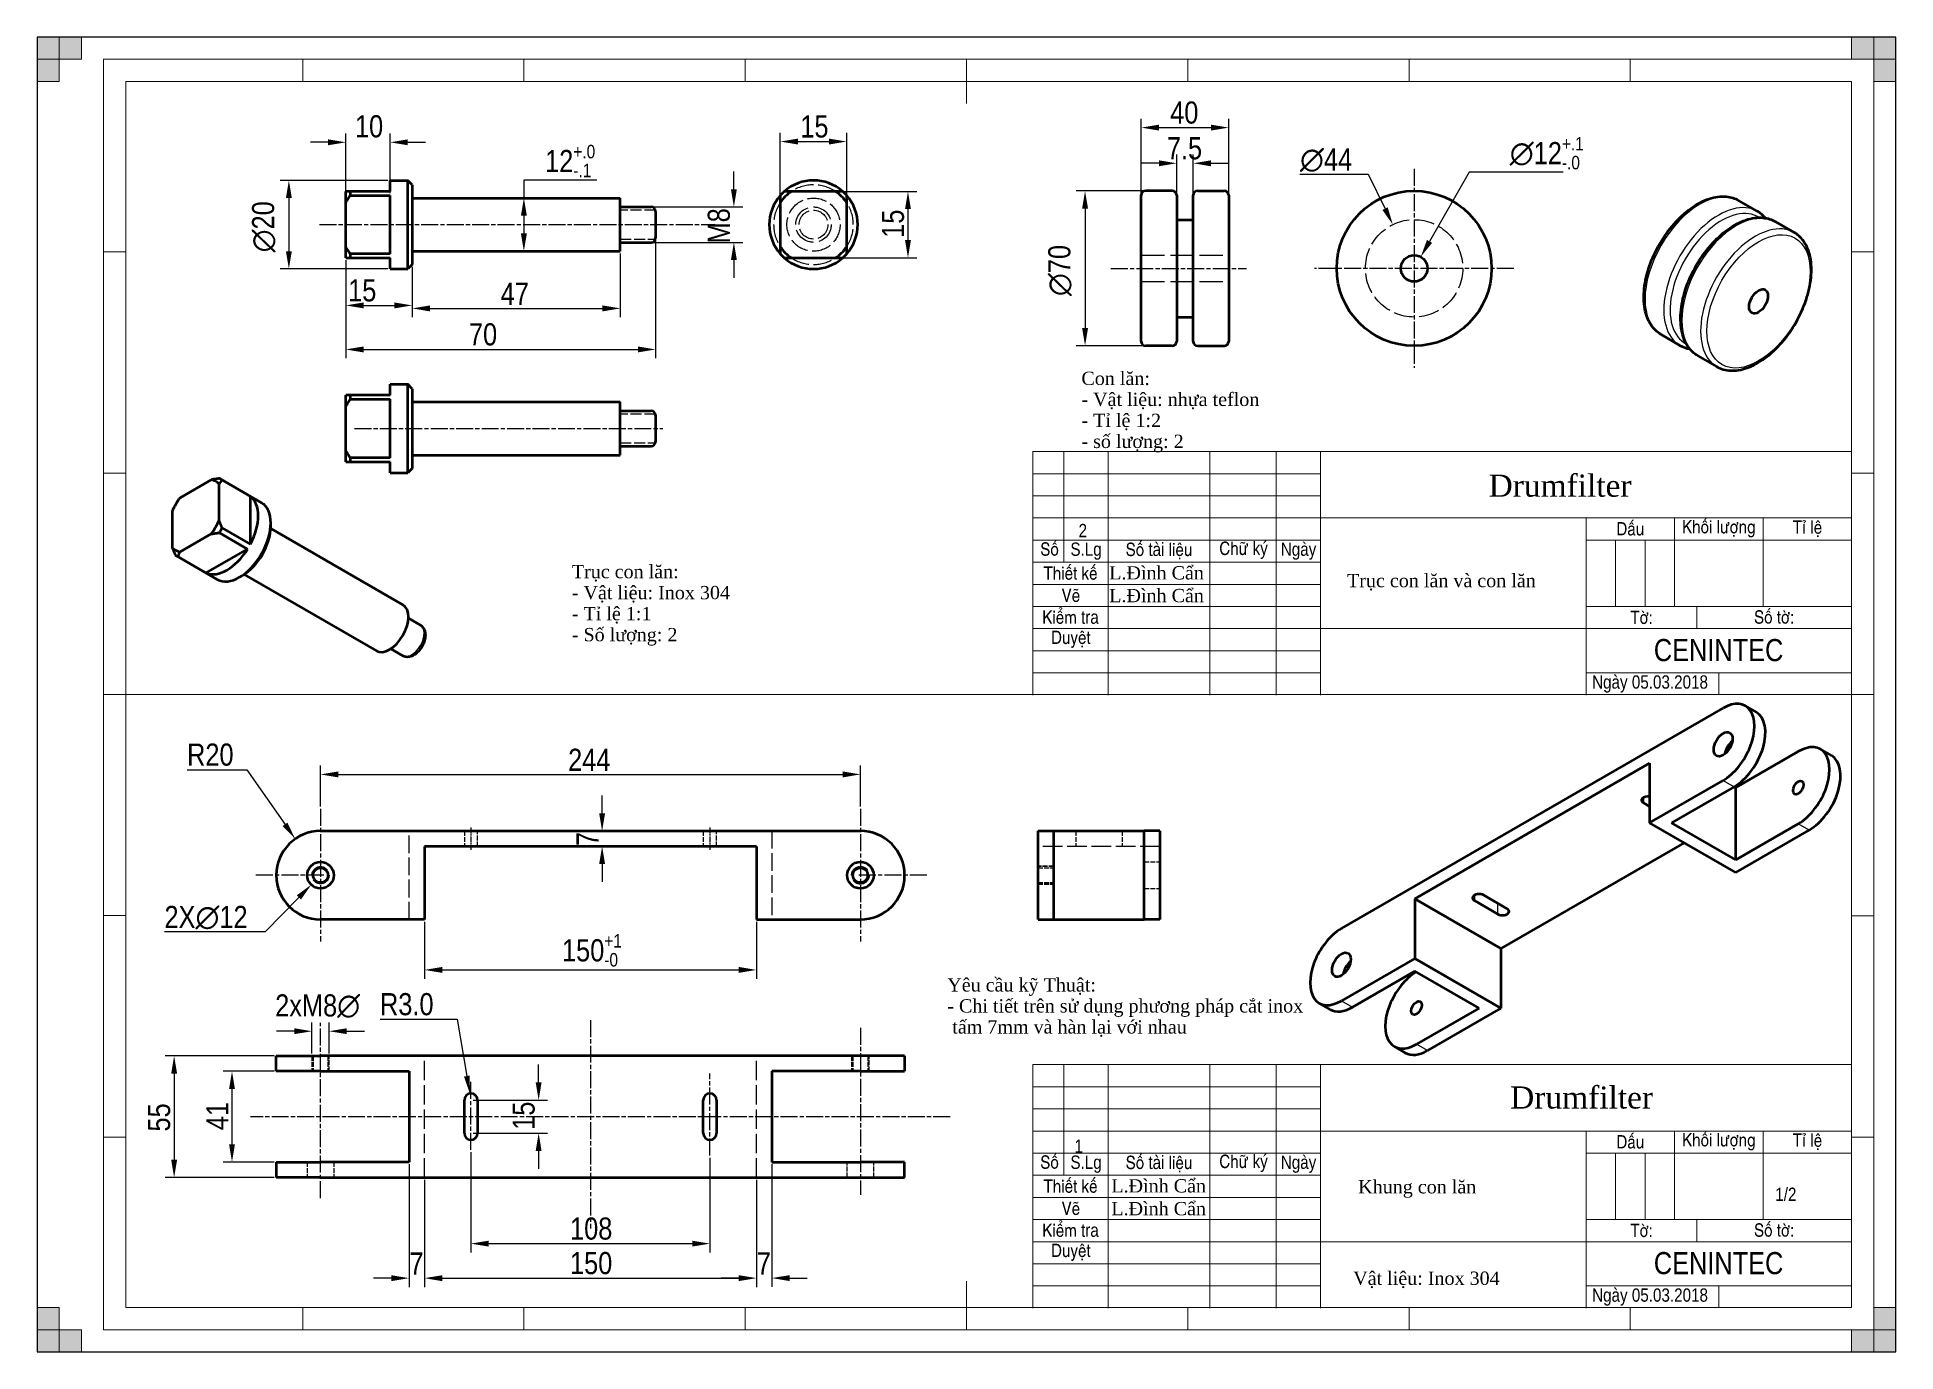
# Model space of a CAD drawing. Header units: millimetres. Extents: x 0 to 840, y 0 to 594.
import ezdxf

# ---------------------------------------------------------------- set-up
doc = ezdxf.new("R2010")
doc.units = ezdxf.units.MM
doc.header["$LTSCALE"] = 2
doc.linetypes.add('CHAIN', pattern=[0.7087, 0.4724, -0.0591, 0.1181, -0.0591])
doc.linetypes.add('DASHED', pattern=[0.2067, 0.1654, -0.0413])
for name, color, linetype, lineweight in [('Border (ANSI)', 7, 'Continuous', 70), ('Center Mark (ANSI)', 7, 'Continuous', 25), ('Centerline (ANSI)', 7, 'Continuous', 25), ('Co ban', 7, 'Continuous', 50), ('Dimension (ANSI)', 7, 'Continuous', 25), ('Hidden Narrow (ANSI)', 7, 'DASHED', 25), ('Symbol (ANSI)', 7, 'Continuous', 25)]:
    doc.layers.add(name, color=color, linetype=linetype, lineweight=lineweight)
for name, color, linetype, lineweight, true_color in [('Khung ban ve', 5, 'Continuous', 15, 0x0000ff), ('Lien manh', 7, 'Continuous', 25, 0x020305), ('Manh', 7, 'DASHED', 25, 0x008000), ('Manh khung ten', 7, 'Continuous', 15, 0x994c4c), ('Net chu', 30, 'Continuous', 15, 0xff7f00), ('THIN', 5, 'Continuous', 15, 0x0000ff)]:
    doc.layers.add(name, color=color, linetype=linetype, lineweight=lineweight, true_color=true_color)
doc.styles.add('Note Text (ANSI)', font='')
doc.styles.add('StandardAM_ANSI', font='')
doc.styles.get('Note Text (ANSI)').set_extended_font_data('VNI-Helve-Condense')
doc.styles.get('StandardAM_ANSI').set_extended_font_data('VNI-Helve-Condense')
doc.dimstyles.new('Default - mm (ANSI)', dxfattribs={"dimscale": 2, "dimtxt": 5, "dimasz": 4, "dimexe": 2, "dimexo": 0.5, "dimgap": 0.8, "dimtad": 1, "dimtoh": 1, "dimdec": 0, "dimrnd": 1e-08, "dimzin": 4, "dimdsep": 46, "dimtxsty": 'StandardAM_ANSI', "dimcen": 0.09, "dimdle": 10, "dimclrd": 256, "dimclre": 256, "dimclrt": 256, "dimadec": 1, "dimazin": 1, "dimtfac": 0.61, "dimtofl": 0, "dimtmove": 0, "dimatfit": 3, "dimldrblk": 'DOT', "dimfxl": 1, "dimtolj": 1, "dimtzin": 4, "dimlwd": -1, "dimlwe": -1, "dimarcsym": 0})

msp = doc.modelspace()

# ---------------------------------------------------------------- texts
at = {"layer": 'Symbol (ANSI)', "char_height": 6, "attachment_point": 1, "line_spacing_factor": 0.948986, "style": 'Note Text (ANSI)'}
for s, insert, width in [('{\\fTimes New Roman|b0|i0;\\H6.0000;Con lăn:\\P\\fTimes New Roman|b0|i0;\\H6.0000;- Vật liệu: nhựa teflon\\P\\fTimes New Roman|b0|i0;\\H6.0000;- Tỉ lệ 1:2\\P\\fTimes New Roman|b0|i0;\\H6.0000;- số lượng: 2}', (471.941, 442.853), 80.44118), ('{\\fTimes New Roman|b0|i0;\\H6.0000;Trục con lăn:\\P\\fTimes New Roman|b0|i0;\\H6.0000;- Vật liệu: Inox 304\\P\\fTimes New Roman|b0|i0;\\H6.0000;- Tỉ lệ 1:1\\P\\fTimes New Roman|b0|i0;\\H6.0000;- Số lượng: 2}', (241.633, 355.536), 71.50981), ('{\\fTimes New Roman|b0|i0;\\H6.0000;Yêu cầu kỹ Thuật:\\P\\fTimes New Roman|b0|i0;\\H6.0000;- Chi tiết trên sử dụng phương pháp cắt inox\\P\\fTimes New Roman|b0|i0;\\H6.0000; tấm 7mm và hàn lại với nhau}', (411.314, 168.798), 160.92157)]:
    msp.add_mtext(s, dxfattribs=dict(at, insert=insert, width=width))
at = {"layer": 'Symbol (ANSI)', "char_height": 6, "attachment_point": 1, "style": 'Note Text (ANSI)'}
for s, insert in [('{\\fVNI-Helve-Condense|b0|i0;2}', (470.653, 374.071)), ('{\\fVNI-Helve-Condense|b0|i0;1}', (468.833, 95.911))]:
    msp.add_mtext(s, dxfattribs=dict(at, insert=insert))
for s, insert, width in [('{\\fTimes New Roman|b0|i0;\\H6.0000;Trục con lăn và con lăn}', (591.985, 351.472), 85.33824), ('{\\fTimes New Roman|b0|i0;\\H6.0000;Khung con lăn}', (597.036, 77.581), 53.38235), ('{\\fVNI-Helve-Condense|b0|i0;1/2}', (785.533, 74.185), 10.44782), ('{\\fTimes New Roman|b0|i0;\\H6.0000;Vật liệu: Inox 304}', (594.771, 36.259), 66.2255)]:
    msp.add_mtext(s, dxfattribs=dict(at, insert=insert, width=width))

# ---------------------------------------------------------------- blocks, each defined once
blk = doc.blocks.new('Borders 2x A3')
at = {"layer": 'THIN'}
for points in [[(0, 297), (10, 297), (10, 292), (0, 292)], [(5, 297), (5, 287), (0, 287), (0, 297)], [(420, 292), (420, 297), (410, 297), (410, 292)], [(420, 297), (415, 297), (415, 287), (420, 287)], [(0, 0), (5, 0), (5, 10), (0, 10)], [(415, 0), (415, 10), (420, 10), (420, 0)], [(0, 5), (0, 0), (10, 0), (10, 5)], [(420, 0), (410, 0), (410, 5), (420, 5)]]:
    blk.add_hatch(color=256, dxfattribs=at).paths.add_polyline_path(points)
at = {"layer": 'Khung ban ve'}
for p, q in [((210, 292), (210, 282)), ((20, 287), (410, 287)), ((20, 10), (20, 287)), ((410, 287), (410, 10)), ((225, 148.38), (225, 203.38)), ((225, 203.38), (410.02, 203.38)), ((232, 178.38), (232, 203.38)), ((242, 148.38), (242, 203.38)), ((265, 148.38), (265, 203.38)), ((280, 148.38), (280, 203.38)), ((290, 148.38), (290, 203.38)), ((225, 188.38), (410.02, 188.38)), ((350, 148.38), (350, 188.38)), ((370, 168.38), (370, 188.38)), ((390, 168.38), (390, 188.38)), ((225, 183.38), (290, 183.38)), ((350, 183.38), (410.02, 183.38)), ((225, 178.38), (290, 178.38)), ((350, 168.38), (410.02, 168.38)), ((375, 163.38), (375, 168.38)), ((410, 163.38), (290, 163.38)), ((15, 148.5), (25, 148.5)), ((410, 148.5), (20, 148.5)), ((405, 148.5), (415, 148.5)), ((225, 64.88), (410.02, 64.88)), ((225, 9.88), (225, 64.88)), ((232, 39.88), (232, 64.88)), ((242, 9.88), (242, 64.88)), ((265, 9.88), (265, 64.88)), ((280, 9.88), (280, 64.88)), ((290, 9.88), (290, 64.88)), ((410, 59.88), (410.02, 59.88)), ((410, 54.88), (410.02, 54.88)), ((225, 49.88), (410.02, 49.88)), ((350, 9.88), (350, 49.88)), ((370, 29.88), (370, 49.88)), ((390, 29.88), (390, 49.88)), ((225, 44.88), (290, 44.88)), ((350, 44.88), (410.02, 44.88)), ((225, 39.88), (290, 39.88)), ((410, 39.88), (410.02, 39.88)), ((410, 34.88), (410.02, 34.88)), ((350, 29.88), (410.02, 29.88)), ((375, 24.88), (375, 29.88)), ((410, 24.88), (290, 24.88)), ((410, 19.88), (410.02, 19.88)), ((210, 15.93), (210, 5)), ((410, 10), (20, 10))]:
    blk.add_line(p, q, dxfattribs=at)
at = {"layer": 'Manh khung ten', "lineweight": 25}
for p, q in [((420, 297), (0, 297)), ((0, 297), (0, 0)), ((420, 0), (420, 297)), ((0, 0), (420, 0))]:
    blk.add_line(p, q, dxfattribs=at)
at = {"layer": 'Manh khung ten'}
for p, q in [((0, 297), (420, 297)), ((0, 0), (0, 297)), ((420, 297), (420, 0)), ((15, 292), (415, 292)), ((15, 5), (15, 292)), ((60, 292), (60, 287)), ((110, 292), (110, 287)), ((260, 292), (260, 287)), ((310, 292), (310, 287)), ((360, 292), (360, 287)), ((415, 292), (415, 5)), ((19.97, 248.54), (14.98, 248.54)), ((414.97, 248.54), (409.98, 248.54)), ((19.98, 198.5), (15, 198.5)), ((225, 198.38), (290, 198.38)), ((414.98, 198.5), (410, 198.5)), ((225, 193.38), (290, 193.38)), ((356.67, 168.38), (356.67, 183.38)), ((363.33, 168.38), (363.33, 183.38)), ((225, 173.38), (290, 173.38)), ((225, 168.38), (290, 168.38)), ((225, 163.38), (290, 163.38)), ((225, 158.38), (290, 158.38)), ((225, 153.38), (290, 153.38)), ((350, 153.38), (410.02, 153.38)), ((380.01, 153.38), (380.01, 148.5)), ((19.98, 98.54), (15, 98.54)), ((414.98, 98.5), (410, 98.5)), ((225, 59.88), (290, 59.88)), ((225, 54.88), (290, 54.88)), ((20, 48.5), (15.02, 48.5)), ((415, 48.46), (410.02, 48.46)), ((356.67, 29.88), (356.67, 44.88)), ((363.33, 29.88), (363.33, 44.88)), ((225, 34.88), (290, 34.88)), ((225, 29.88), (290, 29.88)), ((225, 24.88), (290, 24.88)), ((225, 19.88), (290, 19.88)), ((225, 14.88), (290, 14.88)), ((350, 14.88), (410.02, 14.88)), ((380.01, 14.88), (380.01, 10)), ((60, 10), (60, 5)), ((110, 10), (110, 5)), ((160, 10), (160, 5)), ((260, 10), (260, 5)), ((310, 10), (310, 5)), ((360, 10), (360, 5)), ((415, 5), (15, 5)), ((420, 0), (0, 0))]:
    blk.add_line(p, q, dxfattribs=at)
at = {"layer": 'Net chu'}
blk.add_line((160, 292), (160, 287), dxfattribs=at)
at = {"layer": 'THIN'}
for p, q in [((0, 292), (0, 297)), ((0, 297), (10, 297)), ((0, 297), (5, 297)), ((0, 287), (0, 297)), ((5, 297), (5, 287)), ((10, 297), (10, 292)), ((420, 297), (410, 297)), ((410, 297), (410, 292)), ((420, 297), (415, 297)), ((415, 297), (415, 287)), ((420, 292), (420, 297)), ((420, 287), (420, 297)), ((10, 292), (0, 292)), ((410, 292), (420, 292)), ((5, 287), (0, 287)), ((415, 287), (420, 287)), ((5, 10), (0, 10)), ((0, 10), (0, 0)), ((5, 0), (5, 10)), ((415, 0), (415, 10)), ((415, 10), (420, 10)), ((420, 10), (420, 0)), ((0, 5), (0, 0)), ((10, 5), (0, 5)), ((10, 0), (10, 5)), ((410, 0), (410, 5)), ((410, 5), (420, 5)), ((420, 5), (420, 0)), ((0, 0), (10, 0)), ((0, 0), (5, 0)), ((420, 0), (410, 0)), ((420, 0), (415, 0))]:
    blk.add_line(p, q, dxfattribs=at)
at = {"layer": 'Border (ANSI)', "style": 'Note Text (ANSI)'}
for s, insert, char_height, width, attachment_point in [('\\fTimes New Roman|b0|i0;\\H5.0000;Drumfilter', (344.13, 195.65), 5, 59.8872, 5), ('Daáu', (360, 185.92), 3, 19.9371, 5), ('Khoái löôïng', (379.99, 185.95), 3, 19.9371, 5), ('Tæ leä', (400.02, 185.95), 3, 19.9948, 5), ('Soá', (228.76, 181.33), 3, 7.075, 5), ('S.Lg', (237.02, 180.88), 3, 10.0576, 5), ('Soá taøi lieäu', (253.49, 180.92), 3, 22.8599, 5), ('Chöõ kyù', (272.6, 181.08), 3, 15.0245, 5), ('Ngaøy', (285.03, 180.88), 3, 10.0163, 5), ('Thieát keá', (233.51, 175.91), 3, 16.9679, 5), ('\\fTimes New Roman|b0|i0;\\H3.0000;L.Đình Cẩn', (252.95, 175.96), 3, 22.8602, 5), ('Veõ', (233.58, 170.9), 3, 17.0139, 5), ('\\fTimes New Roman|b0|i0;\\H3.0000;L.Đình Cẩn', (252.95, 170.82), 3, 22.8602, 5), ('Kieåm tra', (233.51, 165.95), 3, 16.9779, 5), ('Soá tôø:', (392.49, 165.98), 3, 34.8305, 5), ('Tôø:', (362.55, 165.91), 3, 24.9188, 5), ('Duyeät', (233.58, 160.97), 3, 16.9779, 5), ('\\fVNI-Helve-Condense|b0|i0;\\H5.0000;CENINTEC', (379.95, 158.5), 5, 59.8872, 5), ('\\fVNI-Helve-Condense|b0|i0;Ngaøy 05.03.2018', (351.37, 150.87), 3, 30.0083, 4), ('\\fTimes New Roman|b0|i0;\\H5.0000;Drumfilter', (349, 57.42), 5, 59.8872, 5), ('Daáu', (360, 47.42), 3, 19.9371, 5), ('Khoái löôïng', (379.99, 47.45), 3, 19.9371, 5), ('Tæ leä', (400.02, 47.45), 3, 19.9948, 5), ('Soá', (228.76, 42.83), 3, 7.075, 5), ('S.Lg', (237.02, 42.38), 3, 10.0576, 5), ('Soá taøi lieäu', (253.49, 42.42), 3, 22.8599, 5), ('Chöõ kyù', (272.6, 42.58), 3, 15.0245, 5), ('Ngaøy', (285.03, 42.38), 3, 10.0163, 5), ('Thieát keá', (233.51, 37.41), 3, 16.9679, 5), ('\\fTimes New Roman|b0|i0;\\H3.0000;L.Đình Cẩn', (253.42, 37.47), 3, 22.8602, 5), ('Veõ', (233.58, 32.4), 3, 17.0139, 5), ('\\fTimes New Roman|b0|i0;\\H3.0000;L.Đình Cẩn', (253.42, 32.32), 3, 22.8602, 5), ('Kieåm tra', (233.51, 27.45), 3, 16.9779, 5), ('Soá tôø:', (392.49, 27.48), 3, 34.8305, 5), ('Tôø:', (362.55, 27.41), 3, 24.9188, 5), ('Duyeät', (233.58, 22.47), 3, 16.9779, 5), ('\\fVNI-Helve-Condense|b0|i0;\\H5.0000;CENINTEC', (379.95, 20), 5, 59.8872, 5), ('\\fVNI-Helve-Condense|b0|i0;Ngaøy 05.03.2018', (351.37, 12.37), 3, 30.0083, 4)]:
    blk.add_mtext(s, dxfattribs=dict(at, insert=insert, char_height=char_height, width=width, attachment_point=attachment_point))
blk = doc.blocks.new('*D5')
at = {"layer": 'Defpoints', "color": 0, "transparency": 16777216}
for p in [(196.05, 113.75), (196.05, 98.75), (226.63, 98.75)]:
    blk.add_point(p, dxfattribs=at)
at = {"layer": 'Dimension (ANSI)', "transparency": 16777216}
for p, q in [((226.63, 121.75), (226.63, 129.75)), ((197.05, 113.75), (230.63, 113.75)), ((197.05, 98.75), (230.63, 98.75)), ((226.63, 90.75), (226.63, 82.75))]:
    blk.add_line(p, q, dxfattribs=at)
for points in [[(225.3, 121.75), (227.96, 121.75), (226.63, 113.75)], [(225.3, 90.75), (227.96, 90.75), (226.63, 98.75)]]:
    blk.add_solid(points, dxfattribs=at)
at = {"layer": 'Dimension (ANSI)', "color": 150, "true_color": 0x0080ff, "transparency": 16777216, "insert": (214.82, 100.29), "char_height": 10, "attachment_point": 1, "rotation": 90, "style": 'StandardAM_ANSI'}
blk.add_mtext('\\A1;15', dxfattribs=at)
blk = doc.blocks.new('_Dot')
at = {"color": 0, "linetype": 'ByBlock', "lineweight": -2}
blk.add_line((-0.5, 0), (-1, 0), dxfattribs=at)
at = {"color": 0, "linetype": 'ByBlock', "const_width": 0.5}
blk.add_lwpolyline([(-0.25, 0, 1), (0.25, 0, 1)], format="xyb", close=True, dxfattribs=at)
blk = doc.blocks.new('*D6')
at = {"layer": 'Defpoints', "color": 0, "transparency": 16777216}
for p in [(195.55, 116.7), (196.05, 113.75)]:
    blk.add_point(p, dxfattribs=at)
at = {"layer": 'Dimension (ANSI)', "transparency": 16777216}
for p, q in [((154.95, 150.27), (189.83, 150.27)), ((189.83, 150.27), (194.2, 124.59))]:
    blk.add_line(p, q, dxfattribs=at)
blk.add_solid([(195.52, 124.81), (192.89, 124.37), (195.55, 116.7)], dxfattribs=at)
at = {"layer": 'Dimension (ANSI)', "color": 150, "true_color": 0x0080ff, "transparency": 16777216, "insert": (154.95, 162.08), "char_height": 10, "attachment_point": 1, "style": 'StandardAM_ANSI'}
blk.add_mtext('\\A1;R3.0', dxfattribs=at)
blk = doc.blocks.new('*D7')
at = {"layer": 'Defpoints', "color": 0, "transparency": 16777216}
for p in [(196.05, 91.28), (304.05, 88.69), (304.05, 48.88)]:
    blk.add_point(p, dxfattribs=at)
at = {"layer": 'Dimension (ANSI)', "transparency": 16777216}
for p, q in [((196.05, 90.28), (196.05, 44.88)), ((304.05, 87.69), (304.05, 44.88)), ((204.05, 48.88), (296.05, 48.88))]:
    blk.add_line(p, q, dxfattribs=at)
for points in [[(204.05, 50.21), (204.05, 47.55), (196.05, 48.88)], [(296.05, 50.21), (296.05, 47.55), (304.05, 48.88)]]:
    blk.add_solid(points, dxfattribs=at)
at = {"layer": 'Dimension (ANSI)', "color": 150, "true_color": 0x0080ff, "transparency": 16777216, "insert": (240.83, 60.7), "char_height": 10, "attachment_point": 1, "style": 'StandardAM_ANSI'}
blk.add_mtext('\\A1;108', dxfattribs=at)
blk = doc.blocks.new('*D8')
at = {"layer": 'Defpoints', "color": 0, "transparency": 16777216}
for p in [(175.05, 78.75), (325.05, 78.75), (325.05, 33.28)]:
    blk.add_point(p, dxfattribs=at)
at = {"layer": 'Dimension (ANSI)', "transparency": 16777216}
for p, q in [((175.05, 77.75), (175.05, 29.28)), ((325.05, 77.75), (325.05, 29.28)), ((183.05, 33.28), (317.05, 33.28))]:
    blk.add_line(p, q, dxfattribs=at)
for points in [[(183.05, 34.61), (183.05, 31.94), (175.05, 33.28)], [(317.05, 34.61), (317.05, 31.94), (325.05, 33.28)]]:
    blk.add_solid(points, dxfattribs=at)
at = {"layer": 'Dimension (ANSI)', "color": 150, "true_color": 0x0080ff, "transparency": 16777216, "insert": (240.81, 45.09), "char_height": 10, "attachment_point": 1, "style": 'StandardAM_ANSI'}
blk.add_mtext('\\A1;150', dxfattribs=at)
blk = doc.blocks.new('*D9')
at = {"layer": 'Defpoints', "color": 0, "transparency": 16777216}
for p in [(108.05, 133.75), (61.9, 78.75), (108.05, 78.75)]:
    blk.add_point(p, dxfattribs=at)
at = {"layer": 'Dimension (ANSI)', "transparency": 16777216}
for p, q in [((107.05, 133.75), (57.9, 133.75)), ((61.9, 125.75), (61.9, 86.75)), ((107.05, 78.75), (57.9, 78.75))]:
    blk.add_line(p, q, dxfattribs=at)
for points in [[(60.57, 125.75), (63.24, 125.75), (61.9, 133.75)], [(60.57, 86.75), (63.24, 86.75), (61.9, 78.75)]]:
    blk.add_solid(points, dxfattribs=at)
at = {"layer": 'Dimension (ANSI)', "color": 150, "true_color": 0x0080ff, "transparency": 16777216, "insert": (50.09, 99.53), "char_height": 10, "attachment_point": 1, "rotation": 90, "style": 'StandardAM_ANSI'}
blk.add_mtext('\\A1;55', dxfattribs=at)
blk = doc.blocks.new('*D10')
at = {"layer": 'Defpoints', "color": 0, "transparency": 16777216}
for p in [(108.05, 126.75), (88.05, 85.75), (108.05, 85.75)]:
    blk.add_point(p, dxfattribs=at)
at = {"layer": 'Dimension (ANSI)', "transparency": 16777216}
for p, q in [((107.05, 126.75), (84.05, 126.75)), ((88.05, 118.75), (88.05, 93.75)), ((107.05, 85.75), (84.05, 85.75))]:
    blk.add_line(p, q, dxfattribs=at)
for points in [[(86.72, 118.75), (89.38, 118.75), (88.05, 126.75)], [(86.72, 93.75), (89.38, 93.75), (88.05, 85.75)]]:
    blk.add_solid(points, dxfattribs=at)
at = {"layer": 'Dimension (ANSI)', "color": 150, "true_color": 0x0080ff, "transparency": 16777216, "insert": (76.45, 100.14), "char_height": 10, "attachment_point": 1, "rotation": 90, "style": 'StandardAM_ANSI'}
blk.add_mtext('\\A1;41', dxfattribs=at)
blk = doc.blocks.new('*D11')
at = {"layer": 'Defpoints', "color": 0, "transparency": 16777216}
for p in [(168.05, 85.75), (175.05, 78.75), (175.05, 33.28)]:
    blk.add_point(p, dxfattribs=at)
at = {"layer": 'Dimension (ANSI)', "transparency": 16777216}
for p, q in [((168.05, 84.75), (168.05, 29.28)), ((175.05, 77.75), (175.05, 29.28)), ((160.05, 33.28), (152.05, 33.28)), ((183.05, 33.28), (191.05, 33.28))]:
    blk.add_line(p, q, dxfattribs=at)
for points in [[(160.05, 34.61), (160.05, 31.94), (168.05, 33.28)], [(183.05, 34.61), (183.05, 31.94), (175.05, 33.28)]]:
    blk.add_solid(points, dxfattribs=at)
at = {"layer": 'Dimension (ANSI)', "color": 150, "true_color": 0x0080ff, "transparency": 16777216, "insert": (168.24, 44.88), "char_height": 10, "attachment_point": 1, "style": 'StandardAM_ANSI'}
blk.add_mtext('\\A1;7', dxfattribs=at)
blk = doc.blocks.new('*D12')
at = {"layer": 'Defpoints', "color": 0, "transparency": 16777216}
for p in [(332.05, 85.75), (325.05, 78.75), (332.05, 33.31)]:
    blk.add_point(p, dxfattribs=at)
at = {"layer": 'Dimension (ANSI)', "transparency": 16777216}
for p, q in [((332.05, 84.75), (332.05, 29.31)), ((325.05, 77.75), (325.05, 29.31)), ((317.05, 33.31), (309.05, 33.31)), ((340.05, 33.31), (348.05, 33.31))]:
    blk.add_line(p, q, dxfattribs=at)
for points in [[(317.05, 34.64), (317.05, 31.97), (325.05, 33.31)], [(340.05, 34.64), (340.05, 31.97), (332.05, 33.31)]]:
    blk.add_solid(points, dxfattribs=at)
at = {"layer": 'Dimension (ANSI)', "color": 150, "true_color": 0x0080ff, "transparency": 16777216, "insert": (325.24, 44.91), "char_height": 10, "attachment_point": 1, "style": 'StandardAM_ANSI'}
blk.add_mtext('\\A1;7', dxfattribs=at)
blk = doc.blocks.new('*D13')
at = {"layer": 'Defpoints', "color": 0, "transparency": 16777216}
for p in [(255.32, 235.34), (255.32, 228.34), (255.32, 228.34)]:
    blk.add_point(p, dxfattribs=at)
at = {"layer": 'Dimension (ANSI)', "transparency": 16777216}
for p, q in [((255.32, 243.34), (255.32, 251.34)), ((255.32, 220.34), (255.32, 212.34))]:
    blk.add_line(p, q, dxfattribs=at)
for points in [[(253.98, 243.34), (256.65, 243.34), (255.32, 235.34)], [(253.98, 220.34), (256.65, 220.34), (255.32, 228.34)]]:
    blk.add_solid(points, dxfattribs=at)
at = {"layer": 'Dimension (ANSI)', "color": 150, "true_color": 0x0080ff, "transparency": 16777216, "insert": (243.72, 228.53), "char_height": 10, "attachment_point": 1, "rotation": 90, "style": 'StandardAM_ANSI'}
blk.add_mtext('\\A1;7', dxfattribs=at)
blk = doc.blocks.new('*D14')
at = {"layer": 'Defpoints', "color": 0, "transparency": 16777216}
for p in [(116.61, 231.75), (128.05, 215.34)]:
    blk.add_point(p, dxfattribs=at)
at = {"layer": 'Dimension (ANSI)', "transparency": 16777216}
for p, q in [((67.75, 263.03), (94.78, 263.03)), ((94.78, 263.03), (112.03, 238.31))]:
    blk.add_line(p, q, dxfattribs=at)
blk.add_solid([(113.12, 239.07), (110.94, 237.55), (116.61, 231.75)], dxfattribs=at)
at = {"layer": 'Dimension (ANSI)', "color": 150, "true_color": 0x0080ff, "transparency": 16777216, "insert": (67.75, 274.85), "char_height": 10, "attachment_point": 1, "style": 'StandardAM_ANSI'}
blk.add_mtext('\\A1;R20', dxfattribs=at)
blk = doc.blocks.new('*D15')
at = {"layer": 'Defpoints', "color": 0, "transparency": 16777216}
for p in [(132.24, 219.64), (123.86, 211.05)]:
    blk.add_point(p, dxfattribs=at)
at = {"layer": 'Dimension (ANSI)', "transparency": 16777216}
for p, q in [((127.87, 215.34), (128.23, 215.34)), ((128.05, 215.16), (128.05, 215.52)), ((103.26, 189.89), (118.28, 205.32)), ((57.52, 189.89), (103.26, 189.89))]:
    blk.add_line(p, q, dxfattribs=at)
blk.add_solid([(117.33, 206.25), (119.24, 204.39), (123.86, 211.05)], dxfattribs=at)
at = {"layer": 'Dimension (ANSI)', "color": 150, "true_color": 0x0080ff, "transparency": 16777216, "insert": (57.52, 201.49), "char_height": 10, "attachment_point": 1, "style": 'StandardAM_ANSI'}
blk.add_mtext('\\A1;\\fVNI-Helve-Condense|b0|i0;\\H10.0000;2X∅12', dxfattribs=at)
blk = doc.blocks.new('*D16')
at = {"layer": 'Defpoints', "color": 0, "transparency": 16777216}
for p in [(175.05, 195.34), (325.05, 195.34), (325.05, 172.55)]:
    blk.add_point(p, dxfattribs=at)
at = {"layer": 'Dimension (ANSI)', "transparency": 16777216}
for p, q in [((175.05, 194.34), (175.05, 168.55)), ((325.05, 194.34), (325.05, 168.55)), ((183.05, 172.55), (317.05, 172.55))]:
    blk.add_line(p, q, dxfattribs=at)
for points in [[(183.05, 173.89), (183.05, 171.22), (175.05, 172.55)], [(317.05, 173.89), (317.05, 171.22), (325.05, 172.55)]]:
    blk.add_solid(points, dxfattribs=at)
at = {"layer": 'Dimension (ANSI)', "color": 150, "true_color": 0x0080ff, "transparency": 16777216, "insert": (237.19, 188.73), "char_height": 10, "attachment_point": 1, "style": 'StandardAM_ANSI'}
blk.add_mtext('\\A1;150{\\H6.1;\\S+1^ -0;}', dxfattribs=at)
blk = doc.blocks.new('*D17')
at = {"layer": 'Defpoints', "color": 0, "transparency": 16777216}
for p in [(372.05, 260.9), (128.05, 245.34), (372.05, 245.34)]:
    blk.add_point(p, dxfattribs=at)
at = {"layer": 'Dimension (ANSI)', "transparency": 16777216}
for p, q in [((128.05, 246.34), (128.05, 264.9)), ((136.05, 260.9), (364.05, 260.9)), ((372.05, 246.34), (372.05, 264.9))]:
    blk.add_line(p, q, dxfattribs=at)
for points in [[(136.05, 262.23), (136.05, 259.56), (128.05, 260.9)], [(364.05, 262.23), (364.05, 259.56), (372.05, 260.9)]]:
    blk.add_solid(points, dxfattribs=at)
at = {"layer": 'Dimension (ANSI)', "color": 150, "true_color": 0x0080ff, "transparency": 16777216, "insert": (239.96, 272.5), "char_height": 10, "attachment_point": 1, "style": 'StandardAM_ANSI'}
blk.add_mtext('\\A1;244', dxfattribs=at)
blk = doc.blocks.new('*D18')
at = {"layer": 'Defpoints', "color": 0, "transparency": 16777216}
for p in [(159.49, 529.3), (113.75, 489.3), (159.49, 489.3)]:
    blk.add_point(p, dxfattribs=at)
at = {"layer": 'Dimension (ANSI)', "transparency": 16777216}
for p, q in [((158.49, 529.3), (109.75, 529.3)), ((113.75, 521.3), (113.75, 497.3)), ((158.49, 489.3), (109.75, 489.3))]:
    blk.add_line(p, q, dxfattribs=at)
for points in [[(112.42, 521.3), (115.09, 521.3), (113.75, 529.3)], [(112.42, 497.3), (115.09, 497.3), (113.75, 489.3)]]:
    blk.add_solid(points, dxfattribs=at)
at = {"layer": 'Dimension (ANSI)', "color": 150, "true_color": 0x0080ff, "transparency": 16777216, "insert": (97.11, 496.77), "char_height": 10, "attachment_point": 1, "rotation": 90, "style": 'StandardAM_ANSI'}
blk.add_mtext('\\A1;\\fAIGDT|b0|i0;\\H10.0000;n\\fVNI-Helve-Condense|b0|i0;\\H10.0000;20', dxfattribs=at)
blk = doc.blocks.new('*D19')
at = {"layer": 'Defpoints', "color": 0, "transparency": 16777216}
for p in [(234.76, 521.3), (219.96, 497.3), (234.76, 497.3)]:
    blk.add_point(p, dxfattribs=at)
at = {"layer": 'Dimension (ANSI)', "transparency": 16777216}
for p, q in [((252.95, 529.39), (219.96, 529.39)), ((219.96, 529.39), (219.96, 521.3)), ((219.96, 513.3), (219.96, 505.3))]:
    blk.add_line(p, q, dxfattribs=at)
for points in [[(218.63, 513.3), (221.3, 513.3), (219.96, 521.3)], [(218.63, 505.3), (221.3, 505.3), (219.96, 497.3)]]:
    blk.add_solid(points, dxfattribs=at)
at = {"layer": 'Dimension (ANSI)', "color": 150, "true_color": 0x0080ff, "transparency": 16777216, "insert": (229.56, 545.36), "char_height": 10, "attachment_point": 1, "style": 'StandardAM_ANSI'}
blk.add_mtext('\\A1;12{\\H6.1;\\S+.0^ -.1;}', dxfattribs=at)
blk = doc.blocks.new('*D20')
at = {"layer": 'Defpoints', "color": 0, "transparency": 16777216}
for p in [(538.49, 553.14), (498.99, 522.55), (538.49, 522.55)]:
    blk.add_point(p, dxfattribs=at)
at = {"layer": 'Dimension (ANSI)', "transparency": 16777216}
for p, q in [((498.99, 523.55), (498.99, 557.14)), ((538.49, 523.55), (538.49, 557.14)), ((506.99, 553.14), (530.49, 553.14))]:
    blk.add_line(p, q, dxfattribs=at)
for points in [[(506.99, 554.47), (506.99, 551.81), (498.99, 553.14)], [(530.49, 554.47), (530.49, 551.81), (538.49, 553.14)]]:
    blk.add_solid(points, dxfattribs=at)
at = {"layer": 'Dimension (ANSI)', "color": 150, "true_color": 0x0080ff, "transparency": 16777216, "insert": (512.06, 564.95), "char_height": 10, "attachment_point": 1, "style": 'StandardAM_ANSI'}
blk.add_mtext('\\A1;40', dxfattribs=at)
blk = doc.blocks.new('*D21')
at = {"layer": 'Defpoints', "color": 0, "transparency": 16777216}
for p in [(522.49, 537.02), (514.99, 522.55), (522.49, 522.55)]:
    blk.add_point(p, dxfattribs=at)
at = {"layer": 'Dimension (ANSI)', "transparency": 16777216}
for p, q in [((514.99, 523.55), (514.99, 541.02)), ((522.49, 523.55), (522.49, 541.02)), ((506.99, 537.02), (498.99, 537.02)), ((530.49, 537.02), (538.49, 537.02))]:
    blk.add_line(p, q, dxfattribs=at)
for points in [[(506.99, 538.35), (506.99, 535.68), (514.99, 537.02)], [(530.49, 538.35), (530.49, 535.68), (522.49, 537.02)]]:
    blk.add_solid(points, dxfattribs=at)
at = {"layer": 'Dimension (ANSI)', "color": 150, "true_color": 0x0080ff, "transparency": 16777216, "insert": (510.56, 548.83), "char_height": 10, "attachment_point": 1, "style": 'StandardAM_ANSI'}
blk.add_mtext('\\A1;7.5', dxfattribs=at)
blk = doc.blocks.new('*D22')
at = {"layer": 'Defpoints', "color": 0, "transparency": 16777216}
for p in [(500.99, 524.55), (473.58, 454.55), (500.99, 454.55)]:
    blk.add_point(p, dxfattribs=at)
at = {"layer": 'Dimension (ANSI)', "transparency": 16777216}
for p, q in [((499.99, 524.55), (469.58, 524.55)), ((473.58, 516.55), (473.58, 462.55)), ((499.99, 454.55), (469.58, 454.55))]:
    blk.add_line(p, q, dxfattribs=at)
for points in [[(472.25, 516.55), (474.92, 516.55), (473.58, 524.55)], [(472.25, 462.55), (474.92, 462.55), (473.58, 454.55)]]:
    blk.add_solid(points, dxfattribs=at)
at = {"layer": 'Dimension (ANSI)', "color": 150, "true_color": 0x0080ff, "transparency": 16777216, "insert": (456.94, 477.02), "char_height": 10, "attachment_point": 1, "rotation": 90, "style": 'StandardAM_ANSI'}
blk.add_mtext('\\A1;\\fAIGDT|b0|i0;\\H10.0000;n\\fVNI-Helve-Condense|b0|i0;\\H10.0000;70', dxfattribs=at)
blk = doc.blocks.new('*D23')
at = {"layer": 'Defpoints', "color": 0, "transparency": 16777216}
for p in [(625.29, 494.75), (619.33, 484.34)]:
    blk.add_point(p, dxfattribs=at)
at = {"layer": 'Dimension (ANSI)', "transparency": 16777216}
for p, q in [((647.19, 532.97), (629.27, 501.69)), ((689.68, 532.97), (647.19, 532.97)), ((622.13, 489.55), (622.49, 489.55)), ((622.31, 489.37), (622.31, 489.73))]:
    blk.add_line(p, q, dxfattribs=at)
blk.add_solid([(628.11, 502.36), (630.42, 501.03), (625.29, 494.75)], dxfattribs=at)
at = {"layer": 'Dimension (ANSI)', "color": 150, "true_color": 0x0080ff, "transparency": 16777216, "insert": (665.52, 548.93), "char_height": 10, "attachment_point": 1, "style": 'StandardAM_ANSI'}
blk.add_mtext('\\A1;∅12{\\H6.1;\\S+.1^ -.0;}', dxfattribs=at)
blk = doc.blocks.new('*D24')
at = {"layer": 'Defpoints', "color": 0, "transparency": 16777216}
for p in [(612.67, 509.32), (631.95, 469.77)]:
    blk.add_point(p, dxfattribs=at)
at = {"layer": 'Dimension (ANSI)', "transparency": 16777216}
for p, q in [((570.72, 532.15), (601.54, 532.15)), ((601.54, 532.15), (609.17, 516.51)), ((622.13, 489.55), (622.49, 489.55)), ((622.31, 489.37), (622.31, 489.73))]:
    blk.add_line(p, q, dxfattribs=at)
blk.add_solid([(610.36, 517.1), (607.97, 515.93), (612.67, 509.32)], dxfattribs=at)
at = {"layer": 'Dimension (ANSI)', "color": 150, "true_color": 0x0080ff, "transparency": 16777216, "insert": (570.72, 543.75), "char_height": 10, "attachment_point": 1, "style": 'StandardAM_ANSI'}
blk.add_mtext('\\A1;∅44', dxfattribs=at)
blk = doc.blocks.new('*D25')
at = {"layer": 'Defpoints', "color": 0, "transparency": 16777216}
for p in [(131.94, 144.86), (124.16, 133.75), (131.94, 133.75)]:
    blk.add_point(p, dxfattribs=at)
at = {"layer": 'Dimension (ANSI)', "transparency": 16777216}
for p, q in [((116.16, 144.86), (108.16, 144.86)), ((124.16, 134.75), (124.16, 148.86)), ((131.94, 134.75), (131.94, 148.86)), ((139.94, 144.86), (147.94, 144.86))]:
    blk.add_line(p, q, dxfattribs=at)
for points in [[(116.16, 146.2), (116.16, 143.53), (124.16, 144.86)], [(139.94, 146.2), (139.94, 143.53), (131.94, 144.86)]]:
    blk.add_solid(points, dxfattribs=at)
at = {"layer": 'Dimension (ANSI)', "color": 150, "true_color": 0x0080ff, "transparency": 16777216, "insert": (107.57, 161.51), "char_height": 10, "attachment_point": 1, "style": 'StandardAM_ANSI'}
blk.add_mtext('\\A1;\\fVNI-Helve-Condense|b0|i0;\\H10.0000;2xM8\\fAIGDT|b0|i0;\\H10.0000;n', dxfattribs=at)
blk = doc.blocks.new('*D26')
at = {"layer": 'Defpoints', "color": 0, "transparency": 16777216}
for p in [(279.49, 503.3), (139.49, 494.3), (279.49, 452.91)]:
    blk.add_point(p, dxfattribs=at)
at = {"layer": 'Dimension (ANSI)', "transparency": 16777216}
for p, q in [((279.49, 502.3), (279.49, 448.91)), ((139.49, 493.3), (139.49, 448.91)), ((147.49, 452.91), (271.49, 452.91))]:
    blk.add_line(p, q, dxfattribs=at)
for points in [[(147.49, 454.24), (147.49, 451.57), (139.49, 452.91)], [(271.49, 454.24), (271.49, 451.57), (279.49, 452.91)]]:
    blk.add_solid(points, dxfattribs=at)
at = {"layer": 'Dimension (ANSI)', "color": 150, "true_color": 0x0080ff, "transparency": 16777216, "insert": (195.14, 464.72), "char_height": 10, "attachment_point": 1, "style": 'StandardAM_ANSI'}
blk.add_mtext('\\A1;70', dxfattribs=at)
blk = doc.blocks.new('*D27')
at = {"layer": 'Defpoints', "color": 0, "transparency": 16777216}
for p in [(139.49, 494.3), (169.49, 491.3), (169.49, 472.8)]:
    blk.add_point(p, dxfattribs=at)
at = {"layer": 'Dimension (ANSI)', "transparency": 16777216}
for p, q in [((139.49, 493.3), (139.49, 468.8)), ((169.49, 490.3), (169.49, 468.8)), ((147.49, 472.8), (161.49, 472.8))]:
    blk.add_line(p, q, dxfattribs=at)
for points in [[(147.49, 474.13), (147.49, 471.46), (139.49, 472.8)], [(161.49, 474.13), (161.49, 471.46), (169.49, 472.8)]]:
    blk.add_solid(points, dxfattribs=at)
at = {"layer": 'Dimension (ANSI)', "color": 150, "true_color": 0x0080ff, "transparency": 16777216, "insert": (140.54, 484.61), "char_height": 10, "attachment_point": 1, "style": 'StandardAM_ANSI'}
blk.add_mtext('\\A1;15', dxfattribs=at)
blk = doc.blocks.new('*D28')
at = {"layer": 'Defpoints', "color": 0, "transparency": 16777216}
for p in [(263.49, 497.3), (169.49, 491.3), (263.49, 471.46)]:
    blk.add_point(p, dxfattribs=at)
at = {"layer": 'Dimension (ANSI)', "transparency": 16777216}
for p, q in [((263.49, 496.3), (263.49, 467.46)), ((169.49, 490.3), (169.49, 467.46)), ((177.49, 471.46), (255.49, 471.46))]:
    blk.add_line(p, q, dxfattribs=at)
for points in [[(177.49, 472.79), (177.49, 470.12), (169.49, 471.46)], [(255.49, 472.79), (255.49, 470.12), (263.49, 471.46)]]:
    blk.add_solid(points, dxfattribs=at)
at = {"layer": 'Dimension (ANSI)', "color": 150, "true_color": 0x0080ff, "transparency": 16777216, "insert": (209.48, 483.06), "char_height": 10, "attachment_point": 1, "style": 'StandardAM_ANSI'}
blk.add_mtext('\\A1;47', dxfattribs=at)
blk = doc.blocks.new('*D29')
at = {"layer": 'Defpoints', "color": 0, "transparency": 16777216}
for p in [(277.49, 517.3), (277.49, 501.3), (314.87, 501.3)]:
    blk.add_point(p, dxfattribs=at)
at = {"layer": 'Dimension (ANSI)', "transparency": 16777216}
for p, q in [((314.87, 525.3), (314.87, 533.3)), ((278.49, 517.3), (318.87, 517.3)), ((278.49, 501.3), (318.87, 501.3)), ((314.87, 493.3), (314.87, 485.3))]:
    blk.add_line(p, q, dxfattribs=at)
for points in [[(313.53, 525.3), (316.2, 525.3), (314.87, 517.3)], [(313.53, 493.3), (316.2, 493.3), (314.87, 501.3)]]:
    blk.add_solid(points, dxfattribs=at)
at = {"layer": 'Dimension (ANSI)', "color": 150, "true_color": 0x0080ff, "transparency": 16777216, "insert": (303.05, 500.8), "char_height": 10, "attachment_point": 1, "rotation": 90, "style": 'StandardAM_ANSI'}
blk.add_mtext('\\A1;\\fVNI-Helve-Condense|b0|i0;\\H10.0000;M8', dxfattribs=at)
blk = doc.blocks.new('*D30')
at = {"layer": 'Defpoints', "color": 0, "transparency": 16777216}
for p in [(159.49, 546.5), (159.49, 522.52), (139.49, 519.25)]:
    blk.add_point(p, dxfattribs=at)
at = {"layer": 'Dimension (ANSI)', "transparency": 16777216}
for p, q in [((131.49, 546.5), (123.49, 546.5)), ((139.49, 520.25), (139.49, 550.5)), ((159.49, 523.52), (159.49, 550.5)), ((167.49, 546.5), (175.49, 546.5))]:
    blk.add_line(p, q, dxfattribs=at)
for points in [[(131.49, 547.84), (131.49, 545.17), (139.49, 546.5)], [(167.49, 547.84), (167.49, 545.17), (159.49, 546.5)]]:
    blk.add_solid(points, dxfattribs=at)
at = {"layer": 'Dimension (ANSI)', "color": 150, "true_color": 0x0080ff, "transparency": 16777216, "insert": (143.63, 558.74), "char_height": 10, "attachment_point": 1, "style": 'StandardAM_ANSI'}
blk.add_mtext('\\A1;10', dxfattribs=at)
blk = doc.blocks.new('*D31')
at = {"layer": 'Defpoints', "color": 0, "transparency": 16777216}
for p in [(360.8, 524.3), (360.8, 494.3), (393.55, 494.3)]:
    blk.add_point(p, dxfattribs=at)
at = {"layer": 'Dimension (ANSI)', "transparency": 16777216}
for p, q in [((361.8, 524.3), (397.55, 524.3)), ((393.55, 516.3), (393.55, 502.3)), ((361.8, 494.3), (397.55, 494.3))]:
    blk.add_line(p, q, dxfattribs=at)
for points in [[(392.22, 516.3), (394.88, 516.3), (393.55, 524.3)], [(392.22, 502.3), (394.88, 502.3), (393.55, 494.3)]]:
    blk.add_solid(points, dxfattribs=at)
at = {"layer": 'Dimension (ANSI)', "color": 150, "true_color": 0x0080ff, "transparency": 16777216, "insert": (381.74, 503.34), "char_height": 10, "attachment_point": 1, "rotation": 90, "style": 'StandardAM_ANSI'}
blk.add_mtext('\\A1;15', dxfattribs=at)
blk = doc.blocks.new('*D32')
at = {"layer": 'Defpoints', "color": 0, "transparency": 16777216}
for p in [(365.85, 546.85), (335.85, 519.25), (365.85, 519.25)]:
    blk.add_point(p, dxfattribs=at)
at = {"layer": 'Dimension (ANSI)', "transparency": 16777216}
for p, q in [((335.85, 520.25), (335.85, 550.85)), ((343.85, 546.85), (357.85, 546.85)), ((365.85, 520.25), (365.85, 550.85))]:
    blk.add_line(p, q, dxfattribs=at)
for points in [[(343.85, 548.18), (343.85, 545.51), (335.85, 546.85)], [(357.85, 548.18), (357.85, 545.51), (365.85, 546.85)]]:
    blk.add_solid(points, dxfattribs=at)
at = {"layer": 'Dimension (ANSI)', "color": 150, "true_color": 0x0080ff, "transparency": 16777216, "insert": (344.9, 558.66), "char_height": 10, "attachment_point": 1, "style": 'StandardAM_ANSI'}
blk.add_mtext('\\A1;15', dxfattribs=at)

# ---------------------------------------------------------------- dimensions: what is measured, and where the dimension line sits
at = {"layer": 'Dimension (ANSI)'}
for base, p1, p2, angle, override, picture, middle in [((538.489383192, 553.139399392), (498.989383192, 522.546313394), (538.489383192, 522.546313394), 180, {"dimgap": 0.8, "dimtoh": 0, "dimdec": 0, "dimtol": 0, "dimlim": 0, "dimtp": 0, "dimtm": 0, "dimtdec": 2, "dimatfit": 1}, '*D20', (518.739383192, 553.139399392)), ((219.962, 497.295), (234.761, 521.295), (234.761, 497.295), 270, {"dimgap": 0.8, "dimtih": 1, "dimtoh": 1, "dimdec": 0, "dimlfac": 0.5, "dimse1": 1, "dimse2": 1, "dimtol": 1, "dimlim": 0, "dimtp": 0, "dimtm": 0.1, "dimtdec": 1, "dimtmove": 1, "dimatfit": 2}, '*D19', (220.313, 529.395)), ((393.549, 494.295), (360.8, 524.295), (360.8, 494.295), 90, {"dimgap": 0.8, "dimtoh": 0, "dimdec": 0, "dimlfac": 0.5, "dimtol": 0, "dimlim": 0, "dimtp": 0, "dimtm": 0, "dimtdec": 2, "dimatfit": 1}, '*D31', (393.549, 509.295)), ((279.493, 452.908), (139.493, 494.295), (279.493, 503.295), 180, {"dimgap": 0.8, "dimtoh": 0, "dimdec": 0, "dimlfac": 0.5, "dimtol": 0, "dimlim": 0, "dimtp": 0, "dimtm": 0, "dimtdec": 2, "dimatfit": 1}, '*D26', (201.493, 452.908)), ((169.493, 472.795), (139.493, 494.295), (169.493, 491.295), 180, {"dimgap": 0.8, "dimtoh": 0, "dimdec": 0, "dimlfac": 0.5, "dimtol": 0, "dimlim": 0, "dimtp": 0, "dimtm": 0, "dimtdec": 2, "dimatfit": 1}, '*D27', (146.493, 472.795)), ((372.051, 260.895), (128.051, 245.345), (372.051, 245.345), 180, {"dimgap": 0.8, "dimtoh": 0, "dimdec": 0, "dimtol": 0, "dimlim": 0, "dimtp": 0, "dimtm": 0, "dimtdec": 2, "dimatfit": 1}, '*D17', (250.051, 260.895)), ((255.318, 228.345), (255.318, 235.345), (255.318, 228.345), 270, {"dimgap": 0.8, "dimtoh": 0, "dimdec": 0, "dimse1": 1, "dimse2": 1, "dimtol": 0, "dimlim": 0, "dimtp": 0, "dimtm": 0, "dimtdec": 2, "dimatfit": 1}, '*D13', (255.318, 231.845)), ((325.051, 172.554), (175.051, 195.345), (325.051, 195.345), 180, {"dimgap": 0.8, "dimtoh": 0, "dimdec": 0, "dimtol": 1, "dimlim": 0, "dimtp": 1, "dimtm": 1e-09, "dimtdec": 0, "dimatfit": 1}, '*D16', (250.051, 172.554)), ((61.905, 78.746), (108.051, 133.746), (108.051, 78.746), 90, {"dimgap": 0.8, "dimtoh": 0, "dimdec": 0, "dimtol": 0, "dimlim": 0, "dimtp": 0, "dimtm": 0, "dimtdec": 2, "dimatfit": 1}, '*D9', (61.905, 106.246)), ((88.051, 85.746), (108.051, 126.746), (108.051, 85.746), 270, {"dimgap": 0.8, "dimtoh": 0, "dimdec": 0, "dimtol": 0, "dimlim": 0, "dimtp": 0, "dimtm": 0, "dimtdec": 2, "dimatfit": 1}, '*D10', (88.051, 106.246)), ((226.629, 98.746), (196.051, 113.746), (196.051, 98.746), 90, {"dimgap": 0.8, "dimtoh": 0, "dimdec": 0, "dimtol": 0, "dimlim": 0, "dimtp": 0, "dimtm": 0, "dimtdec": 2, "dimatfit": 1}, '*D5', (226.629, 106.246)), ((175.051, 33.278), (168.051, 85.746), (175.051, 78.746), 180, {"dimgap": 0.8, "dimtoh": 0, "dimdec": 0, "dimtol": 0, "dimlim": 0, "dimtp": 0, "dimtm": 0, "dimtdec": 2, "dimatfit": 1}, '*D11', (171.551, 33.278))]:
    dim = msp.add_linear_dim(base=base, p1=p1, p2=p2, angle=angle, dimstyle='Default - mm (ANSI)', override=override, dxfattribs=at)
    dim.commit()
    dim.dimension.update_dxf_attribs({"geometry": picture, "text_midpoint": middle, "dimtype": 160})
for base, p1, p2, override, picture, middle in [((159.493, 546.502), (139.493, 519.245), (159.493, 522.524), {"dimgap": 1.010526, "dimtoh": 0, "dimdec": 0, "dimlfac": 0.5, "dimtol": 0, "dimlim": 0, "dimtp": 0, "dimtm": 0, "dimtdec": 2}, '*D30', (149.493, 546.502)), ((365.85, 546.848), (335.85, 519.245), (365.85, 519.245), {"dimgap": 0.8, "dimtoh": 0, "dimdec": 0, "dimlfac": 0.5, "dimtol": 0, "dimlim": 0, "dimtp": 0, "dimtm": 0, "dimtdec": 2, "dimatfit": 1}, '*D32', (350.85, 546.848)), ((522.489, 537.018), (514.989, 522.546), (522.489, 522.546), {"dimgap": 0.8, "dimtoh": 0, "dimdec": 1, "dimtol": 0, "dimlim": 0, "dimtp": 0, "dimtm": 0, "dimtdec": 2, "dimatfit": 1}, '*D21', (518.739, 537.018)), ((263.493, 471.456), (169.493, 491.295), (263.493, 497.295), {"dimgap": 0.8, "dimtoh": 0, "dimdec": 0, "dimlfac": 0.5, "dimtol": 0, "dimlim": 0, "dimtp": 0, "dimtm": 0, "dimtdec": 2, "dimatfit": 1}, '*D28', (216.493, 471.456)), ((304.051, 48.882), (196.051, 91.277), (304.051, 88.694), {"dimgap": 0.8, "dimtoh": 0, "dimdec": 0, "dimtol": 0, "dimlim": 0, "dimtp": 0, "dimtm": 0, "dimtdec": 2, "dimatfit": 1}, '*D7', (250.051, 48.882)), ((332.051, 33.306), (325.051, 78.746), (332.051, 85.746), {"dimgap": 0.8, "dimtoh": 0, "dimdec": 0, "dimtol": 0, "dimlim": 0, "dimtp": 0, "dimtm": 0, "dimtdec": 2, "dimatfit": 1}, '*D12', (328.551, 33.306)), ((325.051, 33.278), (175.051, 78.746), (325.051, 78.746), {"dimgap": 0.8, "dimtoh": 0, "dimdec": 0, "dimtol": 0, "dimlim": 0, "dimtp": 0, "dimtm": 0, "dimtdec": 2, "dimatfit": 1}, '*D8', (250.051, 33.278))]:
    dim = msp.add_linear_dim(base=base, p1=p1, p2=p2, dimstyle='Default - mm (ANSI)', override=override, dxfattribs=at)
    dim.commit()
    dim.dimension.update_dxf_attribs({"geometry": picture, "text_midpoint": middle, "dimtype": 160})
for p1, p2, override, picture, middle in [((619.326, 484.34), (625.291, 494.752), {"dimgap": 0.8, "dimtih": 1, "dimdec": 0, "dimlfac": 1, "dimtol": 1, "dimlim": 0, "dimtp": 0.1, "dimtm": 1e-09, "dimtdec": 1}, '*D23', (677.602, 532.969)), ((631.946, 469.77), (612.67, 509.323), {"dimgap": 0.8, "dimtih": 1, "dimdec": 0, "dimlfac": 1, "dimtol": 0, "dimlim": 0, "dimtp": 0, "dimtm": 0, "dimtdec": 2}, '*D24', (577.997, 532.154))]:
    dim = msp.add_diameter_dim_2p(p1=p1, p2=p2, dimstyle='Default - mm (ANSI)', override=override, dxfattribs=at)
    dim.commit()
    dim.dimension.update_dxf_attribs({"geometry": picture, "text_midpoint": middle, "dimtype": 163})
for base, p1, p2, angle, text, override, picture, middle in [((113.754, 489.295), (159.493, 529.295), (159.493, 489.295), 90, '\\fAIGDT|b0|i0;\\H10.0000;n\\fVNI-Helve-Condense|b0|i0;\\H10.0000;<>', {"dimgap": 0.8, "dimtoh": 0, "dimdec": 0, "dimlfac": 0.5, "dimtol": 0, "dimlim": 0, "dimtp": 0, "dimtm": 0, "dimtdec": 2, "dimatfit": 1}, '*D18', (113.754, 509.295)), ((314.865, 501.295), (277.493, 517.295), (277.493, 501.295), 270, '\\fVNI-Helve-Condense|b0|i0;\\H10.0000;M<>', {"dimgap": 0.8, "dimtoh": 0, "dimdec": 0, "dimlfac": 0.5, "dimtol": 0, "dimlim": 0, "dimtp": 0, "dimtm": 0, "dimtdec": 2, "dimatfit": 1}, '*D29', (314.865, 509.295)), ((473.582, 454.546), (500.989, 524.546), (500.989, 454.546), 90, '\\fAIGDT|b0|i0;\\H10.0000;n\\fVNI-Helve-Condense|b0|i0;\\H10.0000;<>', {"dimgap": 0.8, "dimtoh": 0, "dimdec": 0, "dimtol": 0, "dimlim": 0, "dimtp": 0, "dimtm": 0, "dimtdec": 2, "dimatfit": 1}, '*D22', (473.582, 489.546)), ((131.942, 144.863), (124.159, 133.746), (131.942, 133.746), 180, '\\fVNI-Helve-Condense|b0|i0;\\H10.0000;2xM<>\\fAIGDT|b0|i0;\\H10.0000;n', {"dimgap": 0.8, "dimtoh": 0, "dimdec": 0, "dimtol": 0, "dimlim": 0, "dimtp": 0, "dimtm": 0, "dimtdec": 2, "dimatfit": 1}, '*D25', (128.051, 144.863))]:
    dim = msp.add_linear_dim(base=base, p1=p1, p2=p2, angle=angle, text=text, dimstyle='Default - mm (ANSI)', override=override, dxfattribs=at)
    dim.commit()
    dim.dimension.update_dxf_attribs({"geometry": picture, "text_midpoint": middle, "dimtype": 160})
for center, mpoint, override, picture, middle in [((128.051, 215.345), (116.608, 231.748), {"dimgap": 0.8, "dimtih": 1, "dimdec": 0, "dimlfac": 1, "dimcen": 0, "dimtol": 0, "dimlim": 0, "dimtp": 0, "dimtm": 0, "dimtdec": 2}, '*D14', (78.472, 263.034)), ((196.051, 113.746), (195.547, 116.704), {"dimgap": 0.8, "dimtih": 1, "dimdec": 1, "dimlfac": 1, "dimcen": 0, "dimtol": 0, "dimlim": 0, "dimtp": 0, "dimtm": 0, "dimtdec": 2}, '*D6', (167.404, 150.266))]:
    dim = msp.add_radius_dim(center=center, mpoint=mpoint, dimstyle='Default - mm (ANSI)', override=override, dxfattribs=at)
    dim.commit()
    dim.dimension.update_dxf_attribs({"geometry": picture, "text_midpoint": middle, "dimtype": 164})
dim = msp.add_diameter_dim_2p(p1=(132.237, 219.643), p2=(123.864, 211.047), text='\\fVNI-Helve-Condense|b0|i0;\\H10.0000;2X<>', dimstyle='Default - mm (ANSI)', override={"dimgap": 0.8, "dimtih": 1, "dimdec": 0, "dimlfac": 1, "dimtol": 0, "dimlim": 0, "dimtp": 0, "dimtm": 0, "dimtdec": 2}, dxfattribs=at)
dim.commit()
dim.dimension.update_dxf_attribs({"geometry": '*D15', "text_midpoint": (71.763, 189.894), "dimtype": 163})

# ---------------------------------------------------------------- linework, layer by layer
at = {"layer": 'Center Mark (ANSI)', "linetype": 'CHAIN', "ltscale": 8.113447}
for p, q in [((622.308, 534.546), (622.308, 444.546)), ((667.308, 489.546), (577.308, 489.546)), ((128.051, 245.345), (128.051, 185.345)), ((372.051, 245.345), (372.051, 185.345)), ((129.551, 215.345), (98.051, 215.345)), ((402.051, 215.345), (370.551, 215.345))]:
    msp.add_line(p, q, dxfattribs=at)
at = {"layer": 'Centerline (ANSI)', "linetype": 'CHAIN', "ltscale": 8.113447}
for p, q in [((127.608, 509.295), (306.233, 509.295)), ((485.269, 489.546), (546.48, 489.546)), ((143.385, 417.177), (282.778, 417.177)), ((128.051, 69.465), (128.051, 148.675)), ((250.051, 149.823), (250.051, 55.689)), ((372.051, 146.379), (372.051, 70.9)), ((196.051, 91.277), (196.051, 122.272)), ((304.051, 88.694), (304.051, 125.716)), ((412.654, 106.246), (96.437, 106.246))]:
    msp.add_line(p, q, dxfattribs=at)
at = {"layer": 'Centerline (ANSI)', "linetype": 'CHAIN', "ltscale": 2.777527}
for p, q in [((196.051, 236.845), (196.051, 226.845)), ((304.051, 236.845), (304.051, 226.845))]:
    msp.add_line(p, q, dxfattribs=at)
at = {"layer": 'Co ban'}
for p, q in [((159.493, 524.295), (159.493, 529.295)), ((159.493, 529.295), (167.493, 529.295)), ((167.493, 489.295), (167.493, 529.295)), ((169.493, 527.295), (167.493, 529.295)), ((139.493, 519.245), (139.493, 524.295)), ((159.493, 524.295), (141.493, 524.295)), ((141.493, 524.295), (141.493, 522.524)), ((141.493, 522.524), (159.493, 522.524)), ((159.493, 496.067), (159.493, 522.524)), ((169.493, 527.295), (169.493, 491.295)), ((169.493, 521.295), (263.493, 521.295)), ((263.493, 497.295), (263.493, 521.295)), ((360.8, 524.295), (340.9, 524.295)), ((498.989, 456.546), (498.989, 522.546)), ((512.989, 524.546), (500.989, 524.546)), ((514.989, 522.546), (514.989, 456.546)), ((522.489, 456.546), (522.489, 522.546)), ((524.489, 524.546), (536.489, 524.546)), ((538.489, 522.546), (538.489, 456.546)), ((139.493, 499.346), (139.493, 519.245)), ((263.493, 517.295), (277.493, 517.295)), ((279.493, 515.295), (279.493, 503.295)), ((335.85, 519.245), (335.85, 499.346)), ((365.85, 499.346), (365.85, 519.245)), ((777.408, 515.355), (768.923, 520.254)), ((514.989, 511.546), (522.489, 511.546)), ((785.54, 510.66), (794.025, 505.761)), ((139.493, 494.295), (139.493, 499.346)), ((159.493, 496.067), (141.493, 496.067)), ((141.493, 496.067), (141.493, 494.295)), ((169.493, 497.295), (263.493, 497.295)), ((263.493, 501.295), (277.493, 501.295)), ((141.493, 494.295), (159.493, 494.295)), ((159.493, 489.295), (159.493, 494.295)), ((159.493, 489.295), (167.493, 489.295)), ((169.493, 491.295), (167.493, 489.295)), ((340.9, 494.295), (360.8, 494.295)), ((514.989, 467.546), (522.489, 467.546)), ((512.989, 454.546), (500.989, 454.546)), ((524.489, 454.546), (536.489, 454.546)), ((742.408, 454.733), (733.923, 459.632)), ((750.54, 450.038), (759.025, 445.139)), ((159.493, 432.177), (159.493, 437.177)), ((159.493, 437.177), (167.493, 437.177)), ((167.493, 397.177), (167.493, 437.177)), ((169.493, 435.177), (167.493, 437.177)), ((139.493, 427.127), (139.493, 432.177)), ((159.493, 432.177), (141.493, 432.177)), ((141.493, 432.177), (141.493, 430.406)), ((141.493, 430.406), (159.493, 430.406)), ((159.493, 403.948), (159.493, 430.406)), ((169.493, 435.177), (169.493, 399.177)), ((169.493, 429.177), (263.493, 429.177)), ((263.493, 405.177), (263.493, 429.177)), ((139.493, 407.227), (139.493, 427.127)), ((263.493, 425.177), (277.493, 425.177)), ((279.493, 423.177), (279.493, 411.177)), ((139.493, 402.177), (139.493, 407.227)), ((159.493, 403.948), (141.493, 403.948)), ((141.493, 403.948), (141.493, 402.177)), ((169.493, 405.177), (263.493, 405.177)), ((263.493, 409.177), (277.493, 409.177)), ((141.493, 402.177), (159.493, 402.177)), ((159.493, 397.177), (159.493, 402.177)), ((159.493, 397.177), (167.493, 397.177)), ((169.493, 399.177), (167.493, 397.177)), ((78.649, 394.049), (64.578, 385.925)), ((82.22, 375.739), (82.22, 391.987)), ((83.028, 394.244), (101.412, 383.629)), ((83.634, 393.848), (96.362, 386.5)), ((96.362, 364.897), (96.362, 386.5)), ((61.007, 379.74), (61.007, 363.492)), ((82.382, 370.076), (95.11, 362.728)), ((96.362, 364.897), (83.634, 372.246)), ((105.535, 372.011), (165.295, 337.509)), ((105.555, 372.841), (105.555, 374.474)), ((64.578, 361.43), (78.649, 369.554)), ((76.401, 351.927), (95.11, 362.728)), ((63.028, 359.603), (81.412, 348.988)), ((76.401, 351.927), (63.674, 359.275)), ((92.827, 350.795), (91.412, 349.979)), ((93.535, 351.227), (153.295, 316.725)), ((167.767, 331.463), (173.194, 328.33)), ((159.767, 317.607), (165.194, 314.473)), ((589.429, 191.24), (761.963, 290.852)), ((771.963, 291.843), (776.913, 288.985)), ((795.905, 271.257), (767.62, 254.927)), ((810.854, 269.389), (805.905, 272.247)), ((728.729, 265.949), (622.663, 204.712)), ((728.729, 265.949), (728.729, 239.005)), ((728.729, 239.005), (761.963, 258.193)), ((766.913, 255.335), (738.629, 239.005)), ((767.62, 254.927), (766.913, 255.335)), ((767.62, 222.267), (767.62, 254.927)), ((728.729, 246.353), (725.901, 247.986)), ((128.051, 235.345), (372.051, 235.345)), ((452.36, 195.345), (452.36, 235.345)), ((452.36, 235.345), (459.36, 235.345)), ((459.36, 235.345), (500.36, 235.345)), ((459.36, 235.345), (459.36, 195.345)), ((507.36, 235.345), (500.36, 235.345)), ((500.36, 195.345), (500.36, 235.345)), ((507.36, 235.345), (507.36, 195.345)), ((767.62, 216.551), (728.729, 239.005)), ((767.62, 222.267), (738.629, 239.005)), ((767.62, 222.267), (795.905, 238.597)), ((767.62, 216.551), (800.854, 235.739)), ((175.051, 228.345), (175.051, 195.345)), ((325.051, 228.345), (175.051, 228.345)), ((325.051, 228.345), (325.051, 195.345)), ((744.286, 230.023), (661.554, 182.258)), ((622.663, 204.712), (661.554, 182.258)), ((622.663, 204.712), (622.663, 177.768)), ((660.14, 197.772), (649.533, 203.896)), ((653.776, 206.345), (664.383, 200.221)), ((175.051, 195.345), (128.051, 195.345)), ((325.051, 195.345), (372.051, 195.345)), ((452.36, 195.345), (459.36, 195.345)), ((459.36, 195.345), (500.36, 195.345)), ((507.36, 195.345), (500.36, 195.345)), ((622.663, 177.768), (589.429, 158.58)), ((661.554, 155.314), (622.663, 177.768)), ((661.554, 182.258), (661.554, 155.314)), ((594.379, 155.722), (622.663, 172.052)), ((651.655, 155.314), (622.663, 172.052)), ((584.379, 154.732), (579.429, 157.589)), ((651.655, 155.314), (623.371, 138.984)), ((661.554, 155.314), (628.32, 136.126)), ((613.371, 137.994), (618.32, 135.136)), ((108.051, 133.746), (128.051, 133.746)), ((108.051, 126.746), (108.051, 133.746)), ((128.051, 126.746), (108.051, 126.746)), ((372.051, 133.746), (128.051, 133.746)), ((128.051, 126.746), (168.051, 126.746)), ((168.051, 126.746), (168.051, 85.746)), ((372.051, 126.746), (332.051, 126.746)), ((332.051, 126.746), (332.051, 85.746)), ((392.051, 133.746), (372.051, 133.746)), ((372.051, 126.746), (392.051, 126.746)), ((392.051, 133.746), (392.051, 126.746)), ((193.051, 98.746), (193.051, 113.746)), ((199.051, 113.746), (199.051, 98.746)), ((301.051, 98.746), (301.051, 113.746)), ((307.051, 113.746), (307.051, 98.746)), ((108.051, 85.746), (128.051, 85.746)), ((108.051, 85.746), (108.051, 78.746)), ((168.051, 85.746), (128.051, 85.746)), ((332.051, 85.746), (372.051, 85.746)), ((392.051, 85.746), (372.051, 85.746)), ((392.051, 78.746), (392.051, 85.746)), ((128.051, 78.746), (108.051, 78.746)), ((128.051, 78.746), (372.051, 78.746)), ((372.051, 78.746), (392.051, 78.746))]:
    msp.add_line(p, q, dxfattribs=at)
for centre, radius in [((622.308, 489.546), 35), ((622.308, 489.546), 6), ((128.051, 215.345), 6), ((128.051, 215.345), 3.35), ((372.051, 215.345), 6), ((372.051, 215.345), 3.35)]:
    msp.add_circle(centre, radius, dxfattribs=at)
for centre, radius, start, end in [((350.85, 509.295), 20, 48.590378, 131.409622), ((350.85, 509.295), 20, 138.590378, 221.409622), ((350.85, 509.295), 18, 123.55731, 146.44269), ((350.85, 509.295), 20, 131.409622, 138.590378), ((350.85, 509.295), 18, 33.55731, 56.44269), ((350.85, 509.295), 20, 41.409622, 48.590378), ((350.85, 509.295), 20, 318.590378, 41.409622), ((500.989, 522.546), 2, 90, 180), ((512.989, 522.546), 2, 0, 90), ((524.489, 522.546), 2, 90, 180), ((536.489, 522.546), 2, 0, 90), ((277.493, 515.295), 2, 0, 90), ((277.493, 503.295), 2, 270, 0), ((350.85, 509.295), 18, 213.55731, 236.44269), ((350.85, 509.295), 20, 221.409622, 228.590378), ((350.85, 509.295), 18, 303.55731, 326.44269), ((350.85, 509.295), 20, 311.409622, 318.590378), ((350.85, 509.295), 20, 228.590378, 311.409622), ((500.989, 456.546), 2, 180, 270), ((512.989, 456.546), 2, 270, 0), ((524.489, 456.546), 2, 180, 270), ((536.489, 456.546), 2, 270, 0), ((277.493, 423.177), 2, 0, 90), ((277.493, 411.177), 2, 270, 0), ((128.051, 215.345), 20, 90, 270), ((372.051, 215.345), 20, 270, 90), ((196.051, 113.746), 3, 0, 180), ((304.051, 113.746), 3, 0, 180), ((196.051, 98.746), 3, 180, 0), ((304.051, 98.746), 3, 180, 0)]:
    msp.add_arc(centre, radius, start, end, dxfattribs=at)
for centre, major_axis in [((777.94, 474.634), (3, 5.196)), ((761.963, 274.523), (3, 5.196)), ((795.905, 254.927), (-1.675, -2.901)), ((589.429, 174.91), (3, 5.196)), ((623.371, 155.314), (-1.675, -2.901))]:
    msp.add_ellipse(centre, major_axis=major_axis, ratio=0.5773503, dxfattribs=at)
for centre, major_axis, start_param, end_param in [((71.613, 377.74), (9, 15.588), 6.0834727, 6.4828979), ((73.028, 376.923), (10, 17.321), 6.2205214, 6.3458492), ((85.756, 369.575), (10, 17.321), 4.7750529, 6.2205214), ((71.613, 377.74), (9, 15.588), 1.3710837, 1.7705089), ((91.412, 366.309), (10, 17.321), 3.1415927, 6.2831853), ((71.613, 377.74), (-9, -15.588), 1.3710837, 1.7705089), ((73.028, 376.923), (10, 17.321), 4.6497251, 4.7750529), ((92.827, 365.492), (9, 15.588), 3.9269908, 5.4977871), ((71.613, 377.74), (-9, -15.588), 6.0834727, 6.4828979), ((85.756, 369.575), (-10, -17.321), 0.0626639, 1.5081324), ((73.028, 376.923), (-10, -17.321), 6.2205214, 6.3458492), ((159.295, 327.117), (6, 10.392), 3.1415927, 6.2831853), ((761.963, 274.523), (10, 17.321), 3.9269908, 7.0685835), ((766.913, 271.665), (10, 17.321), 3.9269908, 6.2831853), ((766.913, 271.665), (-3, -5.196), 4.1117204, 5.3130576), ((795.905, 254.927), (10, 17.321), 3.9269908, 7.0685835), ((800.854, 252.069), (10, 17.321), 3.9269908, 6.2831853), ((728.022, 249.211), (-3, 0), 4.4744479, 7.0685835), ((651.655, 205.12), (-3, 0), 3.9269908, 7.0685835), ((662.261, 198.997), (3, 0), 3.9269908, 7.0685835), ((589.429, 174.91), (-10, -17.321), 3.9269908, 7.0685835), ((594.379, 172.052), (3, 5.196), 0.9701277, 2.1714649), ((623.371, 155.314), (-10, -17.321), 3.9269908, 7.0685835), ((594.379, 172.052), (-10, -17.321), 0, 0.7853982), ((628.32, 152.456), (-10, -17.321), 0, 0.7853982)]:
    msp.add_ellipse(centre, major_axis=major_axis, ratio=0.5773503, start_param=start_param, end_param=end_param, dxfattribs=at)
for points in [[(141.493, 524.295), (140.351, 524.295), (139.493, 524.295)], [(139.493, 519.245), (140.351, 520.799), (141.493, 522.524)], [(335.85, 522.524), (335.85, 520.799), (335.85, 519.245)], [(340.9, 524.295), (339.347, 524.295), (337.621, 524.295)], [(364.079, 524.295), (362.353, 524.295), (360.8, 524.295)], [(365.85, 519.245), (365.85, 520.799), (365.85, 522.524)], [(141.493, 496.067), (140.351, 497.792), (139.493, 499.346)], [(335.85, 499.346), (335.85, 497.792), (335.85, 496.067)], [(365.85, 496.067), (365.85, 497.792), (365.85, 499.346)], [(139.493, 494.295), (140.351, 494.295), (141.493, 494.295)], [(337.621, 494.295), (339.347, 494.295), (340.9, 494.295)], [(360.8, 494.295), (362.353, 494.295), (364.079, 494.295)], [(141.493, 432.177), (140.351, 432.177), (139.493, 432.177)], [(139.493, 427.127), (140.351, 428.68), (141.493, 430.406)], [(141.493, 403.948), (140.351, 405.674), (139.493, 407.227)], [(139.493, 402.177), (140.351, 402.177), (141.493, 402.177)], [(82.382, 394.571), (80.354, 394.333), (78.649, 394.049)], [(82.22, 391.987), (82.827, 392.905), (83.634, 393.848)], [(78.649, 369.554), (80.354, 369.838), (82.382, 370.076)], [(83.634, 372.246), (82.827, 374.121), (82.22, 375.739)], [(61.007, 363.492), (61.614, 361.873), (62.421, 359.998)], [(63.674, 359.275), (64.087, 360.446), (64.578, 361.43)]]:
    msp.add_rational_spline(points, [1, 1.00374358632, 1], degree=2, dxfattribs=at)
for points, knots in [([(733.923, 459.632), (732.05, 460.713), (730.459, 462.267), (727.934, 466.181), (727.04, 468.579), (726.022, 474.06), (725.953, 477.181), (726.679, 483.751), (727.483, 487.203), (729.866, 494.063), (731.441, 497.47), (735.2, 503.915), (737.382, 506.952), (742.152, 512.369), (744.739, 514.746), (750.092, 518.596), (752.858, 520.066), (758.299, 521.885), (760.98, 522.247), (765.442, 521.78), (767.285, 521.199), (768.923, 520.254)], [3.9269908, 3.9269908, 3.9269908, 3.9269908, 4.2151065, 4.2151065, 4.5211807, 4.5211807, 4.847796, 4.847796, 5.1774164, 5.1774164, 5.5054591, 5.5054591, 5.8327947, 5.8327947, 6.1609007, 6.1609007, 6.4905608, 6.4905608, 6.816636, 6.816636, 7.0685835, 7.0685835, 7.0685835, 7.0685835]), ([(750.54, 450.038), (748.667, 451.12), (747.076, 452.673), (744.551, 456.587), (743.657, 458.986), (742.639, 464.466), (742.57, 467.587), (743.296, 474.157), (744.1, 477.609), (746.483, 484.469), (748.058, 487.876), (751.817, 494.321), (753.999, 497.359), (758.769, 502.775), (761.356, 505.152), (766.709, 509.002), (769.475, 510.472), (774.916, 512.292), (777.597, 512.653), (782.059, 512.186), (783.902, 511.606), (785.54, 510.66)], [3.9269908, 3.9269908, 3.9269908, 3.9269908, 4.2151065, 4.2151065, 4.5211807, 4.5211807, 4.847796, 4.847796, 5.1774164, 5.1774164, 5.5054591, 5.5054591, 5.8327947, 5.8327947, 6.1609007, 6.1609007, 6.4905608, 6.4905608, 6.816636, 6.816636, 7.0685835, 7.0685835, 7.0685835, 7.0685835]), ([(759.025, 445.139), (760.898, 444.058), (763.04, 443.456), (767.692, 443.227), (770.216, 443.652), (775.471, 445.511), (778.208, 447.012), (783.535, 450.925), (786.122, 453.347), (790.872, 458.841), (793.035, 461.909), (796.737, 468.387), (798.276, 471.795), (800.583, 478.634), (801.348, 482.063), (802.005, 488.624), (801.895, 491.754), (800.751, 497.376), (799.723, 499.879), (797.088, 503.509), (795.663, 504.816), (794.025, 505.761)], [2.3561945, 2.3561945, 2.3561945, 2.3561945, 2.6443102, 2.6443102, 2.9503844, 2.9503844, 3.2769996, 3.2769996, 3.6066201, 3.6066201, 3.9346628, 3.9346628, 4.2619984, 4.2619984, 4.5901043, 4.5901043, 4.9197644, 4.9197644, 5.2458397, 5.2458397, 5.4977871, 5.4977871, 5.4977871, 5.4977871]), ([(173.194, 328.33), (173.647, 328.068), (174.044, 327.717), (174.709, 326.874), (174.962, 326.376), (175.345, 325.219), (175.435, 324.548), (175.438, 323.074), (175.318, 322.266), (174.881, 320.656), (174.561, 319.854), (173.762, 318.337), (173.286, 317.622), (172.206, 316.326), (171.604, 315.746), (170.294, 314.783), (169.585, 314.4), (168.145, 313.954), (167.415, 313.864), (166.168, 314.038), (165.655, 314.207), (165.194, 314.473)], [0.7853982, 0.7853982, 0.7853982, 0.7853982, 1.0116723, 1.0116723, 1.260266, 1.260266, 1.5684053, 1.5684053, 1.9269036, 1.9269036, 2.2888824, 2.2888824, 2.6463049, 2.6463049, 3.0059878, 3.0059878, 3.3694905, 3.3694905, 3.69681, 3.69681, 3.9269908, 3.9269908, 3.9269908, 3.9269908])]:
    msp.add_open_spline(points, degree=3, knots=knots, dxfattribs=at)
for points in [[(781.044, 512.263), (780.008, 513.514), (778.783, 514.562), (777.408, 515.355)], [(742.408, 454.733), (743.783, 453.94), (745.302, 453.402), (746.904, 453.131)]]:
    msp.add_open_spline(points, degree=3, dxfattribs=at)
at = {"layer": 'Hidden Narrow (ANSI)', "ltscale": 15.174003}
for p, q in [((279.426, 515.807), (263.493, 515.807)), ((263.493, 502.783), (279.426, 502.783)), ((279.426, 423.689), (263.493, 423.689)), ((263.493, 410.665), (279.426, 410.665))]:
    msp.add_line(p, q, dxfattribs=at)
at = {"layer": 'Hidden Narrow (ANSI)', "ltscale": 6.666338}
for p, q in [((459.36, 219.371), (452.36, 219.371)), ((459.36, 219.236), (452.36, 219.236)), ((452.36, 211.454), (459.36, 211.454)), ((452.36, 211.318), (459.36, 211.318)), ((124.159, 133.746), (124.159, 126.746)), ((131.942, 126.746), (131.942, 133.746)), ((368.024, 133.746), (368.024, 126.746)), ((376.077, 126.746), (376.077, 133.746))]:
    msp.add_line(p, q, dxfattribs=at)
at = {"layer": 'Hidden Narrow (ANSI)', "ltscale": 24.743652}
msp.add_circle((350.85, 509.295), 6.512, dxfattribs=at)
at = {"layer": 'Hidden Narrow (ANSI)', "ltscale": 29.571293}
msp.add_circle((128.051, 215.345), 3.891, dxfattribs=at)
at = {"layer": 'Hidden Narrow (ANSI)', "ltscale": 30.598991}
msp.add_circle((372.051, 215.345), 4.026, dxfattribs=at)
at = {"layer": 'Lien manh'}
for p, q in [((761.963, 258.193), (766.913, 255.335)), ((725.901, 250.436), (725.901, 247.986)), ((800.854, 235.739), (795.905, 238.597)), ((649.533, 206.345), (649.533, 203.896)), ((660.14, 197.772), (660.14, 202.671)), ((589.429, 158.58), (594.379, 155.722)), ((628.32, 136.126), (623.371, 138.984))]:
    msp.add_line(p, q, dxfattribs=at)
for centre, major_axis, start_param, end_param in [((751.423, 489.943), (-17.5, -30.311), 3.1415927, 6.2831853), ((759.908, 485.044), (17.5, 30.311), 0, 3.1415927), ((761.323, 484.228), (-16.5, -28.579), 3.1083085, 6.3164694), ((768.04, 480.349), (-17.5, -30.311), 3.1415927, 6.2831853), ((776.525, 475.45), (17.5, 30.311), 0, 3.1415927), ((169.194, 321.401), (4, 6.928), 3.1415927, 6.2831853)]:
    msp.add_ellipse(centre, major_axis=major_axis, ratio=0.5773503, start_param=start_param, end_param=end_param, dxfattribs=at)
msp.add_ellipse((777.94, 474.634), major_axis=(16.5, 28.579), ratio=0.5773503, dxfattribs=at)
at = {"layer": 'Manh', "ltscale": 31.849701}
for p, q in [((498.989, 495.546), (538.489, 495.546)), ((498.989, 483.546), (538.489, 483.546))]:
    msp.add_line(p, q, dxfattribs=at)
at = {"layer": 'Manh', "ltscale": 24.189648}
for p, q in [((168.051, 195.345), (168.051, 235.345)), ((332.051, 235.345), (332.051, 195.345))]:
    msp.add_line(p, q, dxfattribs=at)
at = {"layer": 'Manh', "ltscale": 6.666338}
for p, q in [((193.051, 235.345), (193.051, 228.345)), ((199.051, 228.345), (199.051, 235.345)), ((301.051, 235.345), (301.051, 228.345)), ((307.051, 228.345), (307.051, 235.345)), ((469.36, 235.345), (469.36, 228.345)), ((490.36, 235.345), (490.36, 228.345)), ((452.36, 218.695), (459.36, 218.695)), ((500.36, 221.345), (507.36, 221.345)), ((452.36, 211.995), (459.36, 211.995)), ((500.36, 209.345), (507.36, 209.345)), ((124.701, 133.746), (124.701, 126.746)), ((131.401, 133.746), (131.401, 126.746)), ((368.701, 133.746), (368.701, 126.746)), ((375.401, 133.746), (375.401, 126.746)), ((122.051, 85.746), (122.051, 78.746)), ((134.051, 85.746), (134.051, 78.746)), ((366.051, 78.746), (366.051, 85.746)), ((378.051, 78.746), (378.051, 85.746))]:
    msp.add_line(p, q, dxfattribs=at)
at = {"layer": 'Manh', "ltscale": 26.608612}
for p, q in [((507.36, 228.345), (452.36, 228.345)), ((175.051, 78.746), (175.051, 133.746)), ((325.051, 78.746), (325.051, 133.746))]:
    msp.add_line(p, q, dxfattribs=at)
at = {"layer": 'Manh', "ltscale": 26.055092}
msp.add_circle((350.85, 509.295), 12, dxfattribs=at)
at = {"layer": 'Manh', "ltscale": 30.397606}
msp.add_circle((350.85, 509.295), 8, dxfattribs=at)
at = {"layer": 'Manh', "ltscale": 27.864473}
msp.add_circle((622.308, 489.546), 22, dxfattribs=at)
at = {"layer": 'Manh', "ltscale": 25.501547}
for start, end in [(56.44269, 123.55731), (146.44269, 213.55731), (326.44269, 33.55731), (236.44269, 303.55731)]:
    msp.add_arc((350.85, 509.295), 18, start, end, dxfattribs=at)

# ---------------------------------------------------------------- block references
at = {"xscale": 2, "yscale": 2, "zscale": 2}
msp.add_blockref('Borders 2x A3', (0, 0), dxfattribs=at)

msp.set_redraw_order([(e.dxf.handle, doc.entitydb.next_handle()) for e in msp.query("TEXT MTEXT ATTDEF DIMENSION ARC_DIMENSION")])  # texts and dimensions are drawn at this point

doc.saveas('drawing.dxf')
